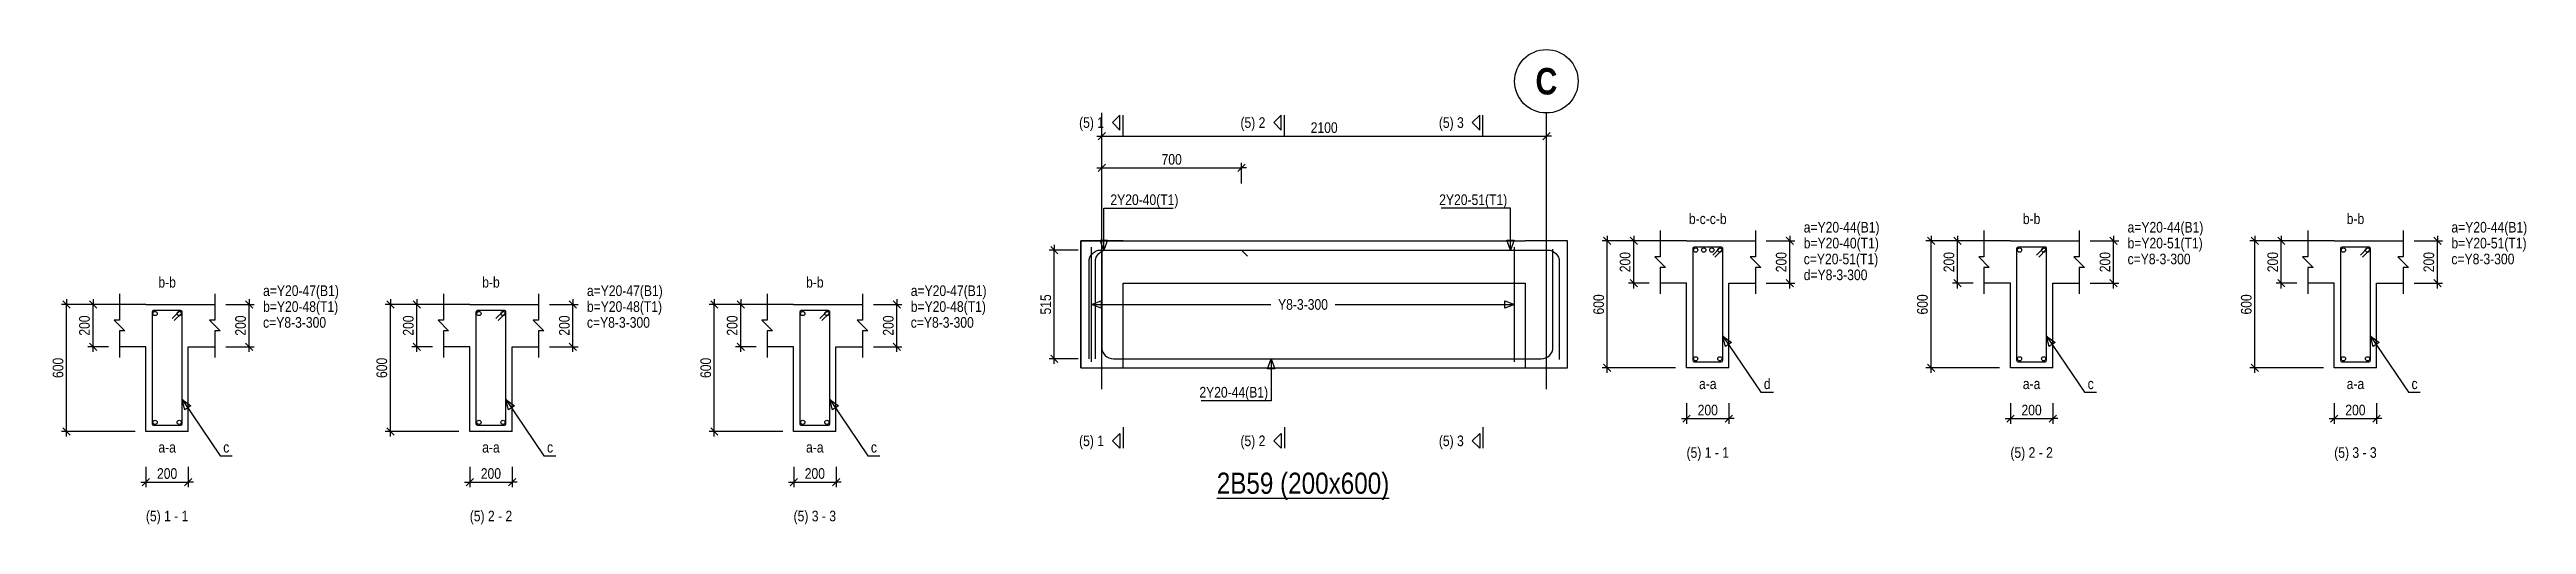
# Model space of a CAD drawing. Extents: x 0 to 206258, y -403073 to 0.
# Drawn here: x 56064 to 79470, y -252474 to -247984 of the extents above; entities that cross this region are included whole.
import ezdxf
from ezdxf.enums import TextEntityAlignment as Align
from ezdxf.lldxf.tags import DXFTag

# ---------------------------------------------------------------- set-up
doc = ezdxf.new("R2010")
doc.units = 0
doc.header["$LTSCALE"] = 1000
for name, color, linetype in [('Axis Circle(Dir 2)', 150, 'Continuous'), ('Axis Label(Dir 1)', 7, 'Continuous'), ('Axis Line(Dir 2)', 150, 'CENTER2'), ('Break Line', 5, 'Continuous'), ('Dimension Line', 5, 'Continuous'), ('Front Elevation Line', 40, 'Continuous'), ('Leader Line', 5, 'Continuous'), ('Link Line', 3, 'Continuous'), ('Rebar Kink', 4, 'Continuous'), ('Rebar Label', 6, 'Continuous'), ('Rebar Line', 7, 'Continuous'), ('Section Label', 1, 'Continuous'), ('Section Line', 1, 'Continuous'), ('Top Rebar Label', 6, 'Continuous'), ('Top Rebar Line', 7, 'Continuous')]:
    doc.layers.add(name, color=color, linetype=linetype)
for name, color, linetype, true_color in [('Back Elevation Line', 191, 'HIDDEN2', 0xd4aaff), ('Beam Label(D)', 94, 'Continuous', 0x008100), ('Beam Line(D)', 112, 'Continuous', 0x00bd5e), ('Link Label', 94, 'Continuous', 0x008100)]:
    doc.layers.add(name, color=color, linetype=linetype, true_color=true_color)
doc.styles.add('Axis Label(Dir 1)', font='ARIALNB.TTF', dxfattribs={"height": 250})
doc.styles.add('Beam Label(D)', font='ARIALN.TTF', dxfattribs={"height": 200})
doc.styles.add('Dimension Text', font='ARIALN.TTF', dxfattribs={"height": 100})
doc.styles.add('Link Label', font='ARIALN.TTF', dxfattribs={"height": 100})
doc.styles.add('Rebar Label', font='ARIALN.TTF', dxfattribs={"height": 100})
doc.styles.add('Section Label', font='ARIALN.TTF', dxfattribs={"height": 100})
doc.styles.add('Top Rebar Label', font='ARIALN.TTF', dxfattribs={"height": 100})
tags = doc.linetypes.add('CENTER2', pattern=[1.125, 0.75, -0.125, 0.125, -0.125]).pattern_tags.tags
tags[10:11] = [DXFTag(74, 4), DXFTag(75, 0), DXFTag(340, '0'), DXFTag(46, 0.0), DXFTag(50, 0.0), DXFTag(44, 0.0), DXFTag(45, 0.0)]
tags[8:9] = [DXFTag(74, 4), DXFTag(75, 0), DXFTag(340, '0'), DXFTag(46, 0.0), DXFTag(50, 0.0), DXFTag(44, 0.0), DXFTag(45, 0.0)]
tags[6:7] = [DXFTag(74, 4), DXFTag(75, 0), DXFTag(340, '0'), DXFTag(46, 0.0), DXFTag(50, 0.0), DXFTag(44, 0.0), DXFTag(45, 0.0)]
tags[4:5] = [DXFTag(74, 4), DXFTag(75, 0), DXFTag(340, '0'), DXFTag(46, 0.0), DXFTag(50, 0.0), DXFTag(44, 0.0), DXFTag(45, 0.0)]
tags = doc.linetypes.add('HIDDEN2', pattern=[0.1875, 0.125, -0.0625]).pattern_tags.tags
tags[6:7] = [DXFTag(74, 4), DXFTag(75, 0), DXFTag(340, '0'), DXFTag(46, 0.0), DXFTag(50, 0.0), DXFTag(44, 0.0), DXFTag(45, 0.0)]
tags[4:5] = [DXFTag(74, 4), DXFTag(75, 0), DXFTag(340, '0'), DXFTag(46, 0.0), DXFTag(50, 0.0), DXFTag(44, 0.0), DXFTag(45, 0.0)]
doc.dimstyles.new('BEAM', dxfattribs={"dimtxt": 100, "dimasz": 30, "dimexe": 48.3, "dimexo": 103.5, "dimgap": 30, "dimtad": 1, "dimtoh": 1, "dimdec": 1, "dimlfac": 0.5, "dimdsep": 46, "dimtxsty": 'Dimension Text', "dimblk": 'PCDIM_TICK', "dimcen": 0.09, "dimclrd": 5, "dimclre": 5, "dimclrt": 5, "dimadec": 1, "dimazin": 0, "dimtp": 1, "dimtm": 1, "dimtfac": 1, "dimtdec": 4, "dimtofl": 0, "dimtmove": 0, "dimatfit": 3, "dimfxl": 1, "dimtolj": 1, "dimtzin": 0, "dimarcsym": 0})

msp = doc.modelspace()

# ---------------------------------------------------------------- texts
at = {"layer": 'Axis Label(Dir 1)', "transparency": 33554687, "style": 'Axis Label(Dir 1)'}
msp.add_text('C', height=250, dxfattribs=at).set_placement((70208.973, -248284.284), align=Align.MIDDLE_CENTER)
at = {"layer": 'Beam Label(D)', "transparency": 33554687, "style": 'Beam Label(D)'}
msp.add_text('%%U2B59 (200x600)', height=200, dxfattribs=at).set_placement((67908.973, -251984.284), align=Align.TOP_CENTER)
at = {"layer": 'Link Label', "transparency": 33554687, "style": 'Link Label'}
for s, p in [(' c=Y8-3-300', (75669.211, -250014.284)), (' c=Y8-3-300', (78729.45, -250014.284)), (' d=Y8-3-300', (72608.973, -250164.284)), (' c=Y8-3-300', (58050.064, -250614.284)), (' c=Y8-3-300', (61110.303, -250614.284)), (' c=Y8-3-300', (64170.541, -250614.284)), ('d', (72263.973, -251194.284)), ('c', (75324.211, -251194.284)), ('c', (78384.45, -251194.284)), ('c', (57705.064, -251794.284)), ('c', (60765.303, -251794.284)), ('c', (63825.541, -251794.284))]:
    msp.add_text(s, height=100, dxfattribs=at).set_placement(p)
msp.add_text('Y8-3-300', height=100, dxfattribs=at).set_placement((67908.973, -250394.284), align=Align.MIDDLE_CENTER)
at = {"layer": 'Rebar Label', "transparency": 33554687, "style": 'Rebar Label'}
for s, p in [('b-c-c-b', (71733.973, -249664.284)), ('b-b', (74794.211, -249664.284)), ('b-b', (77854.45, -249664.284)), ('b-b', (57175.064, -250264.284)), ('b-b', (60235.303, -250264.284)), ('b-b', (63295.541, -250264.284)), ('a-a', (71733.973, -251224.284)), ('a-a', (74794.211, -251224.284)), ('a-a', (77854.45, -251224.284)), ('a-a', (57175.064, -251824.284)), ('a-a', (60235.303, -251824.284)), ('a-a', (63295.541, -251824.284))]:
    msp.add_text(s, height=100, dxfattribs=at).set_placement(p, align=Align.BOTTOM_CENTER)
for s, p in [(' a=Y20-44(B1)', (72608.973, -249714.284)), (' a=Y20-44(B1)', (75669.211, -249714.284)), (' a=Y20-44(B1)', (78729.45, -249714.284)), (' a=Y20-47(B1)', (58050.064, -250314.284)), (' a=Y20-47(B1)', (61110.303, -250314.284)), (' a=Y20-47(B1)', (64170.541, -250314.284))]:
    msp.add_text(s, height=100, dxfattribs=at).set_placement(p)
msp.add_text(' 2Y20-44(B1)', height=100, dxfattribs=at).set_placement((67578.972, -251274.284), align=Align.RIGHT)
at = {"layer": 'Section Label', "transparency": 33554687, "style": 'Section Label'}
for s, p in [('(5) 1', (66028.262, -248674.994)), ('(5) 2', (67553.262, -248674.994)), ('(5) 3', (69428.262, -248674.994)), ('(5) 1', (66028.262, -251683.573)), ('(5) 2', (67553.262, -251683.573)), ('(5) 3', (69428.262, -251683.573))]:
    msp.add_text(s, height=100, dxfattribs=at).set_placement(p, align=Align.MIDDLE_RIGHT)
for s, p in [('(5) 1 - 1', (71733.973, -251874.284)), ('(5) 2 - 2', (74794.211, -251874.284)), ('(5) 3 - 3', (77854.45, -251874.284)), ('(5) 1 - 1', (57175.064, -252474.284)), ('(5) 2 - 2', (60235.303, -252474.284)), ('(5) 3 - 3', (63295.541, -252474.284))]:
    msp.add_text(s, height=100, dxfattribs=at).set_placement(p, align=Align.BOTTOM_CENTER)
at = {"layer": 'Top Rebar Label', "transparency": 33554687, "style": 'Top Rebar Label'}
for s, p in [(' 2Y20-40(T1)', (66056.973, -249454.284)), (' c=Y20-51(T1)', (72608.973, -250014.284)), (' b=Y20-40(T1)', (72608.973, -249864.284)), (' b=Y20-51(T1)', (75669.211, -249864.284)), (' b=Y20-51(T1)', (78729.45, -249864.284)), (' b=Y20-48(T1)', (58050.064, -250464.284)), (' b=Y20-48(T1)', (61110.303, -250464.284)), (' b=Y20-48(T1)', (64170.541, -250464.284))]:
    msp.add_text(s, height=100, dxfattribs=at).set_placement(p)
msp.add_text(' 2Y20-51(T1)', height=100, dxfattribs=at).set_placement((69838.973, -249454.284), align=Align.RIGHT)

# ---------------------------------------------------------------- blocks, each defined once
blk = doc.blocks.new('PCDIM_TICK')
at = {"layer": 'Dimension Line', "color": 0, "transparency": 33554687}
for p, q in [((1.15, 1.15), (-1.15, -1.15)), ((1.61, 0), (0, 0))]:
    blk.add_line(p, q, dxfattribs=at)
blk = doc.blocks.new('*U3244')
at = {"layer": 'Dimension Line', "color": 5, "true_color": 0x0000ff, "transparency": 16777216}
for p, q in [((57729, -250394), (57998, -250394)), ((57950, -250794), (57950, -250394)), ((57729, -250794), (57998, -250794))]:
    blk.add_line(p, q, dxfattribs=at)
at = {"layer": 'Dimension Line', "color": 5, "true_color": 0x0000ff, "transparency": 16777216, "xscale": 30, "yscale": 30}
for p, rotation in [((57950, -250394), 89.99999999999447), ((57950, -250794), 269.9999999999834)]:
    blk.add_blockref('PCDIM_TICK', p, dxfattribs=dict(at, rotation=rotation))
at = {"layer": 'Dimension Line', "color": 5, "true_color": 0x0000ff, "transparency": 16777216, "insert": (57920, -250594), "char_height": 100, "width": 182.77, "attachment_point": 8, "rotation": 90, "style": 'Dimension Text'}
blk.add_mtext('200', dxfattribs=at)
blk = doc.blocks.new('*U3245')
at = {"layer": 'Dimension Line', "color": 5, "true_color": 0x0000ff, "transparency": 16777216}
for p, q in [((56622, -250394), (56427, -250394)), ((56475, -250794), (56475, -250394)), ((56622, -250794), (56427, -250794))]:
    blk.add_line(p, q, dxfattribs=at)
at = {"layer": 'Dimension Line', "color": 5, "true_color": 0x0000ff, "transparency": 16777216, "xscale": 30, "yscale": 30}
for p, rotation in [((56475, -250394), 89.99999999999447), ((56475, -250794), 269.9999999999834)]:
    blk.add_blockref('PCDIM_TICK', p, dxfattribs=dict(at, rotation=rotation))
at = {"layer": 'Dimension Line', "color": 5, "true_color": 0x0000ff, "transparency": 16777216, "insert": (56445, -250594), "char_height": 100, "width": 182.77, "attachment_point": 8, "rotation": 90, "style": 'Dimension Text'}
blk.add_mtext('200', dxfattribs=at)
blk = doc.blocks.new('*U3246')
at = {"layer": 'Dimension Line', "color": 5, "true_color": 0x0000ff, "transparency": 16777216}
for p, q in [((56872, -250394), (56177, -250394)), ((56225, -251594), (56225, -250394)), ((56872, -251594), (56177, -251594))]:
    blk.add_line(p, q, dxfattribs=at)
at = {"layer": 'Dimension Line', "color": 5, "true_color": 0x0000ff, "transparency": 16777216, "xscale": 30, "yscale": 30}
for p, rotation in [((56225, -250394), 89.99999999999447), ((56225, -251594), 269.9999999999834)]:
    blk.add_blockref('PCDIM_TICK', p, dxfattribs=dict(at, rotation=rotation))
at = {"layer": 'Dimension Line', "color": 5, "true_color": 0x0000ff, "transparency": 16777216, "insert": (56195, -250994), "char_height": 100, "width": 181.97, "attachment_point": 8, "rotation": 90, "style": 'Dimension Text'}
blk.add_mtext('600', dxfattribs=at)
blk = doc.blocks.new('*U3247')
at = {"layer": 'Dimension Line', "color": 5, "true_color": 0x0000ff, "transparency": 16777216}
for p, q in [((56975, -251928), (56975, -252123)), ((56975, -252074), (57375, -252074)), ((57375, -251928), (57375, -252123))]:
    blk.add_line(p, q, dxfattribs=at)
at = {"layer": 'Dimension Line', "color": 5, "true_color": 0x0000ff, "transparency": 16777216, "xscale": 30, "yscale": 30, "rotation": 180.0000000000004}
blk.add_blockref('PCDIM_TICK', (56975, -252074), dxfattribs=at)
at = {"layer": 'Dimension Line', "color": 5, "true_color": 0x0000ff, "transparency": 16777216, "xscale": 30, "yscale": 30}
blk.add_blockref('PCDIM_TICK', (57375, -252074), dxfattribs=at)
at = {"layer": 'Dimension Line', "color": 5, "true_color": 0x0000ff, "transparency": 16777216, "insert": (57175, -252044), "char_height": 100, "width": 182.77, "attachment_point": 8, "style": 'Dimension Text'}
blk.add_mtext('200', dxfattribs=at)
blk = doc.blocks.new('*U3248')
at = {"layer": 'Dimension Line', "color": 5, "true_color": 0x0000ff, "transparency": 16777216}
for p, q in [((60789, -250394), (61059, -250394)), ((61010, -250794), (61010, -250394)), ((60789, -250794), (61059, -250794))]:
    blk.add_line(p, q, dxfattribs=at)
at = {"layer": 'Dimension Line', "color": 5, "true_color": 0x0000ff, "transparency": 16777216, "xscale": 30, "yscale": 30}
for p, rotation in [((61010, -250394), 89.99999999999447), ((61010, -250794), 269.9999999999834)]:
    blk.add_blockref('PCDIM_TICK', p, dxfattribs=dict(at, rotation=rotation))
at = {"layer": 'Dimension Line', "color": 5, "true_color": 0x0000ff, "transparency": 16777216, "insert": (60980, -250594), "char_height": 100, "width": 182.77, "attachment_point": 8, "rotation": 90, "style": 'Dimension Text'}
blk.add_mtext('200', dxfattribs=at)
blk = doc.blocks.new('*U3249')
at = {"layer": 'Dimension Line', "color": 5, "true_color": 0x0000ff, "transparency": 16777216}
for p, q in [((59682, -250394), (59487, -250394)), ((59535, -250794), (59535, -250394)), ((59682, -250794), (59487, -250794))]:
    blk.add_line(p, q, dxfattribs=at)
at = {"layer": 'Dimension Line', "color": 5, "true_color": 0x0000ff, "transparency": 16777216, "xscale": 30, "yscale": 30}
for p, rotation in [((59535, -250394), 89.99999999999447), ((59535, -250794), 269.9999999999834)]:
    blk.add_blockref('PCDIM_TICK', p, dxfattribs=dict(at, rotation=rotation))
at = {"layer": 'Dimension Line', "color": 5, "true_color": 0x0000ff, "transparency": 16777216, "insert": (59505, -250594), "char_height": 100, "width": 182.77, "attachment_point": 8, "rotation": 90, "style": 'Dimension Text'}
blk.add_mtext('200', dxfattribs=at)
blk = doc.blocks.new('*U3250')
at = {"layer": 'Dimension Line', "color": 5, "true_color": 0x0000ff, "transparency": 16777216}
for p, q in [((59932, -250394), (59237, -250394)), ((59285, -251594), (59285, -250394)), ((59932, -251594), (59237, -251594))]:
    blk.add_line(p, q, dxfattribs=at)
at = {"layer": 'Dimension Line', "color": 5, "true_color": 0x0000ff, "transparency": 16777216, "xscale": 30, "yscale": 30}
for p, rotation in [((59285, -250394), 89.99999999999447), ((59285, -251594), 269.9999999999834)]:
    blk.add_blockref('PCDIM_TICK', p, dxfattribs=dict(at, rotation=rotation))
at = {"layer": 'Dimension Line', "color": 5, "true_color": 0x0000ff, "transparency": 16777216, "insert": (59255, -250994), "char_height": 100, "width": 181.97, "attachment_point": 8, "rotation": 90, "style": 'Dimension Text'}
blk.add_mtext('600', dxfattribs=at)
blk = doc.blocks.new('*U3251')
at = {"layer": 'Dimension Line', "color": 5, "true_color": 0x0000ff, "transparency": 16777216}
for p, q in [((60035, -251928), (60035, -252123)), ((60035, -252074), (60435, -252074)), ((60435, -251928), (60435, -252123))]:
    blk.add_line(p, q, dxfattribs=at)
at = {"layer": 'Dimension Line', "color": 5, "true_color": 0x0000ff, "transparency": 16777216, "xscale": 30, "yscale": 30, "rotation": 180.0000000000004}
blk.add_blockref('PCDIM_TICK', (60035, -252074), dxfattribs=at)
at = {"layer": 'Dimension Line', "color": 5, "true_color": 0x0000ff, "transparency": 16777216, "xscale": 30, "yscale": 30}
blk.add_blockref('PCDIM_TICK', (60435, -252074), dxfattribs=at)
at = {"layer": 'Dimension Line', "color": 5, "true_color": 0x0000ff, "transparency": 16777216, "insert": (60235, -252044), "char_height": 100, "width": 182.77, "attachment_point": 8, "style": 'Dimension Text'}
blk.add_mtext('200', dxfattribs=at)
blk = doc.blocks.new('*U3252')
at = {"layer": 'Dimension Line', "color": 5, "true_color": 0x0000ff, "transparency": 16777216}
for p, q in [((63849, -250394), (64119, -250394)), ((64071, -250794), (64071, -250394)), ((63849, -250794), (64119, -250794))]:
    blk.add_line(p, q, dxfattribs=at)
at = {"layer": 'Dimension Line', "color": 5, "true_color": 0x0000ff, "transparency": 16777216, "xscale": 30, "yscale": 30}
for p, rotation in [((64071, -250394), 89.99999999999447), ((64071, -250794), 269.9999999999834)]:
    blk.add_blockref('PCDIM_TICK', p, dxfattribs=dict(at, rotation=rotation))
at = {"layer": 'Dimension Line', "color": 5, "true_color": 0x0000ff, "transparency": 16777216, "insert": (64041, -250594), "char_height": 100, "width": 182.77, "attachment_point": 8, "rotation": 90, "style": 'Dimension Text'}
blk.add_mtext('200', dxfattribs=at)
blk = doc.blocks.new('*U3253')
at = {"layer": 'Dimension Line', "color": 5, "true_color": 0x0000ff, "transparency": 16777216}
for p, q in [((62742, -250394), (62547, -250394)), ((62596, -250794), (62596, -250394)), ((62742, -250794), (62547, -250794))]:
    blk.add_line(p, q, dxfattribs=at)
at = {"layer": 'Dimension Line', "color": 5, "true_color": 0x0000ff, "transparency": 16777216, "xscale": 30, "yscale": 30}
for p, rotation in [((62596, -250394), 89.99999999999447), ((62596, -250794), 269.9999999999834)]:
    blk.add_blockref('PCDIM_TICK', p, dxfattribs=dict(at, rotation=rotation))
at = {"layer": 'Dimension Line', "color": 5, "true_color": 0x0000ff, "transparency": 16777216, "insert": (62566, -250594), "char_height": 100, "width": 182.77, "attachment_point": 8, "rotation": 90, "style": 'Dimension Text'}
blk.add_mtext('200', dxfattribs=at)
blk = doc.blocks.new('*U3254')
at = {"layer": 'Dimension Line', "color": 5, "true_color": 0x0000ff, "transparency": 16777216}
for p, q in [((62992, -250394), (62297, -250394)), ((62346, -251594), (62346, -250394)), ((62992, -251594), (62297, -251594))]:
    blk.add_line(p, q, dxfattribs=at)
at = {"layer": 'Dimension Line', "color": 5, "true_color": 0x0000ff, "transparency": 16777216, "xscale": 30, "yscale": 30}
for p, rotation in [((62346, -250394), 89.99999999999447), ((62346, -251594), 269.9999999999834)]:
    blk.add_blockref('PCDIM_TICK', p, dxfattribs=dict(at, rotation=rotation))
at = {"layer": 'Dimension Line', "color": 5, "true_color": 0x0000ff, "transparency": 16777216, "insert": (62316, -250994), "char_height": 100, "width": 181.97, "attachment_point": 8, "rotation": 90, "style": 'Dimension Text'}
blk.add_mtext('600', dxfattribs=at)
blk = doc.blocks.new('*U3255')
at = {"layer": 'Dimension Line', "color": 5, "true_color": 0x0000ff, "transparency": 16777216}
for p, q in [((63096, -251928), (63096, -252123)), ((63096, -252074), (63496, -252074)), ((63496, -251928), (63496, -252123))]:
    blk.add_line(p, q, dxfattribs=at)
at = {"layer": 'Dimension Line', "color": 5, "true_color": 0x0000ff, "transparency": 16777216, "xscale": 30, "yscale": 30, "rotation": 180.0000000000004}
blk.add_blockref('PCDIM_TICK', (63096, -252074), dxfattribs=at)
at = {"layer": 'Dimension Line', "color": 5, "true_color": 0x0000ff, "transparency": 16777216, "xscale": 30, "yscale": 30}
blk.add_blockref('PCDIM_TICK', (63496, -252074), dxfattribs=at)
at = {"layer": 'Dimension Line', "color": 5, "true_color": 0x0000ff, "transparency": 16777216, "insert": (63296, -252044), "char_height": 100, "width": 182.77, "attachment_point": 8, "style": 'Dimension Text'}
blk.add_mtext('200', dxfattribs=at)
blk = doc.blocks.new('*U3266')
at = {"layer": 'Dimension Line', "color": 5, "true_color": 0x0000ff, "transparency": 16777216}
for p, q in [((66009, -249251), (66009, -249056)), ((66009, -249104), (67327, -249104)), ((67327, -249251), (67327, -249056))]:
    blk.add_line(p, q, dxfattribs=at)
at = {"layer": 'Dimension Line', "color": 5, "true_color": 0x0000ff, "transparency": 16777216, "xscale": 30, "yscale": 30, "rotation": 180.0000000000004}
blk.add_blockref('PCDIM_TICK', (66009, -249104), dxfattribs=at)
at = {"layer": 'Dimension Line', "color": 5, "true_color": 0x0000ff, "transparency": 16777216, "xscale": 30, "yscale": 30}
blk.add_blockref('PCDIM_TICK', (67327, -249104), dxfattribs=at)
at = {"layer": 'Dimension Line', "color": 5, "true_color": 0x0000ff, "transparency": 16777216, "insert": (66668, -249074), "char_height": 100, "width": 180.83, "attachment_point": 8, "style": 'Dimension Text'}
blk.add_mtext('700', dxfattribs=at)
blk = doc.blocks.new('*U3267')
at = {"layer": 'Dimension Line', "color": 5, "true_color": 0x0000ff, "transparency": 16777216}
for p, q in [((65783, -249880), (65511, -249880)), ((65559, -250908), (65559, -249880)), ((65783, -250908), (65511, -250908))]:
    blk.add_line(p, q, dxfattribs=at)
at = {"layer": 'Dimension Line', "color": 5, "true_color": 0x0000ff, "transparency": 16777216, "xscale": 30, "yscale": 30}
for p, rotation in [((65559, -249880), 89.99999999999447), ((65559, -250908), 269.9999999999834)]:
    blk.add_blockref('PCDIM_TICK', p, dxfattribs=dict(at, rotation=rotation))
at = {"layer": 'Dimension Line', "color": 5, "true_color": 0x0000ff, "transparency": 16777216, "insert": (65529, -250394), "char_height": 100, "width": 182.37, "attachment_point": 8, "rotation": 90, "style": 'Dimension Text'}
blk.add_mtext('515', dxfattribs=at)
blk = doc.blocks.new('*U3268')
at = {"layer": 'Dimension Line', "color": 5, "true_color": 0x0000ff, "transparency": 16777216}
for p, q in [((66009, -248951), (66009, -248756)), ((66009, -248804), (70209, -248804)), ((70209, -248951), (70209, -248756))]:
    blk.add_line(p, q, dxfattribs=at)
at = {"layer": 'Dimension Line', "color": 5, "true_color": 0x0000ff, "transparency": 16777216, "xscale": 30, "yscale": 30, "rotation": 180.0000000000004}
blk.add_blockref('PCDIM_TICK', (66009, -248804), dxfattribs=at)
at = {"layer": 'Dimension Line', "color": 5, "true_color": 0x0000ff, "transparency": 16777216, "xscale": 30, "yscale": 30}
blk.add_blockref('PCDIM_TICK', (70209, -248804), dxfattribs=at)
at = {"layer": 'Dimension Line', "color": 5, "true_color": 0x0000ff, "transparency": 16777216, "insert": (68109, -248774), "char_height": 100, "width": 247.25, "attachment_point": 8, "style": 'Dimension Text'}
blk.add_mtext('2100', dxfattribs=at)
blk = doc.blocks.new('*U3269')
at = {"layer": 'Dimension Line', "color": 5, "true_color": 0x0000ff, "transparency": 16777216}
for p, q in [((72287, -249794), (72557, -249794)), ((72509, -250194), (72509, -249794)), ((72287, -250194), (72557, -250194))]:
    blk.add_line(p, q, dxfattribs=at)
at = {"layer": 'Dimension Line', "color": 5, "true_color": 0x0000ff, "transparency": 16777216, "xscale": 30, "yscale": 30}
for p, rotation in [((72509, -249794), 89.99999999999447), ((72509, -250194), 269.9999999999834)]:
    blk.add_blockref('PCDIM_TICK', p, dxfattribs=dict(at, rotation=rotation))
at = {"layer": 'Dimension Line', "color": 5, "true_color": 0x0000ff, "transparency": 16777216, "insert": (72479, -249994), "char_height": 100, "width": 182.77, "attachment_point": 8, "rotation": 90, "style": 'Dimension Text'}
blk.add_mtext('200', dxfattribs=at)
blk = doc.blocks.new('*U3270')
at = {"layer": 'Dimension Line', "color": 5, "true_color": 0x0000ff, "transparency": 16777216}
for p, q in [((71180, -249794), (70986, -249794)), ((71034, -250194), (71034, -249794)), ((71180, -250194), (70986, -250194))]:
    blk.add_line(p, q, dxfattribs=at)
at = {"layer": 'Dimension Line', "color": 5, "true_color": 0x0000ff, "transparency": 16777216, "xscale": 30, "yscale": 30}
for p, rotation in [((71034, -249794), 89.99999999999447), ((71034, -250194), 269.9999999999834)]:
    blk.add_blockref('PCDIM_TICK', p, dxfattribs=dict(at, rotation=rotation))
at = {"layer": 'Dimension Line', "color": 5, "true_color": 0x0000ff, "transparency": 16777216, "insert": (71004, -249994), "char_height": 100, "width": 182.77, "attachment_point": 8, "rotation": 90, "style": 'Dimension Text'}
blk.add_mtext('200', dxfattribs=at)
blk = doc.blocks.new('*U3271')
at = {"layer": 'Dimension Line', "color": 5, "true_color": 0x0000ff, "transparency": 16777216}
for p, q in [((71430, -249794), (70736, -249794)), ((70784, -250994), (70784, -249794)), ((71430, -250994), (70736, -250994))]:
    blk.add_line(p, q, dxfattribs=at)
at = {"layer": 'Dimension Line', "color": 5, "true_color": 0x0000ff, "transparency": 16777216, "xscale": 30, "yscale": 30}
for p, rotation in [((70784, -249794), 89.99999999999447), ((70784, -250994), 269.9999999999834)]:
    blk.add_blockref('PCDIM_TICK', p, dxfattribs=dict(at, rotation=rotation))
at = {"layer": 'Dimension Line', "color": 5, "true_color": 0x0000ff, "transparency": 16777216, "insert": (70754, -250394), "char_height": 100, "width": 181.97, "attachment_point": 8, "rotation": 90, "style": 'Dimension Text'}
blk.add_mtext('600', dxfattribs=at)
blk = doc.blocks.new('*U3272')
at = {"layer": 'Dimension Line', "color": 5, "true_color": 0x0000ff, "transparency": 16777216}
for p, q in [((71534, -251328), (71534, -251523)), ((71934, -251328), (71934, -251523)), ((71534, -251474), (71934, -251474))]:
    blk.add_line(p, q, dxfattribs=at)
at = {"layer": 'Dimension Line', "color": 5, "true_color": 0x0000ff, "transparency": 16777216, "xscale": 30, "yscale": 30, "rotation": 180.0000000000004}
blk.add_blockref('PCDIM_TICK', (71534, -251474), dxfattribs=at)
at = {"layer": 'Dimension Line', "color": 5, "true_color": 0x0000ff, "transparency": 16777216, "xscale": 30, "yscale": 30}
blk.add_blockref('PCDIM_TICK', (71934, -251474), dxfattribs=at)
at = {"layer": 'Dimension Line', "color": 5, "true_color": 0x0000ff, "transparency": 16777216, "insert": (71734, -251444), "char_height": 100, "width": 182.77, "attachment_point": 8, "style": 'Dimension Text'}
blk.add_mtext('200', dxfattribs=at)
blk = doc.blocks.new('*U3273')
at = {"layer": 'Dimension Line', "color": 5, "true_color": 0x0000ff, "transparency": 16777216}
for p, q in [((75348, -249794), (75618, -249794)), ((75569, -250194), (75569, -249794)), ((75348, -250194), (75618, -250194))]:
    blk.add_line(p, q, dxfattribs=at)
at = {"layer": 'Dimension Line', "color": 5, "true_color": 0x0000ff, "transparency": 16777216, "xscale": 30, "yscale": 30}
for p, rotation in [((75569, -249794), 89.99999999999447), ((75569, -250194), 269.9999999999834)]:
    blk.add_blockref('PCDIM_TICK', p, dxfattribs=dict(at, rotation=rotation))
at = {"layer": 'Dimension Line', "color": 5, "true_color": 0x0000ff, "transparency": 16777216, "insert": (75539, -249994), "char_height": 100, "width": 182.77, "attachment_point": 8, "rotation": 90, "style": 'Dimension Text'}
blk.add_mtext('200', dxfattribs=at)
blk = doc.blocks.new('*U3274')
at = {"layer": 'Dimension Line', "color": 5, "true_color": 0x0000ff, "transparency": 16777216}
for p, q in [((74241, -249794), (74046, -249794)), ((74094, -250194), (74094, -249794)), ((74241, -250194), (74046, -250194))]:
    blk.add_line(p, q, dxfattribs=at)
at = {"layer": 'Dimension Line', "color": 5, "true_color": 0x0000ff, "transparency": 16777216, "xscale": 30, "yscale": 30}
for p, rotation in [((74094, -249794), 89.99999999999447), ((74094, -250194), 269.9999999999834)]:
    blk.add_blockref('PCDIM_TICK', p, dxfattribs=dict(at, rotation=rotation))
at = {"layer": 'Dimension Line', "color": 5, "true_color": 0x0000ff, "transparency": 16777216, "insert": (74064, -249994), "char_height": 100, "width": 182.77, "attachment_point": 8, "rotation": 90, "style": 'Dimension Text'}
blk.add_mtext('200', dxfattribs=at)
blk = doc.blocks.new('*U3275')
at = {"layer": 'Dimension Line', "color": 5, "true_color": 0x0000ff, "transparency": 16777216}
for p, q in [((74491, -249794), (73796, -249794)), ((73844, -250994), (73844, -249794)), ((74491, -250994), (73796, -250994))]:
    blk.add_line(p, q, dxfattribs=at)
at = {"layer": 'Dimension Line', "color": 5, "true_color": 0x0000ff, "transparency": 16777216, "xscale": 30, "yscale": 30}
for p, rotation in [((73844, -249794), 89.99999999999447), ((73844, -250994), 269.9999999999834)]:
    blk.add_blockref('PCDIM_TICK', p, dxfattribs=dict(at, rotation=rotation))
at = {"layer": 'Dimension Line', "color": 5, "true_color": 0x0000ff, "transparency": 16777216, "insert": (73814, -250394), "char_height": 100, "width": 181.97, "attachment_point": 8, "rotation": 90, "style": 'Dimension Text'}
blk.add_mtext('600', dxfattribs=at)
blk = doc.blocks.new('*U3276')
at = {"layer": 'Dimension Line', "color": 5, "true_color": 0x0000ff, "transparency": 16777216}
for p, q in [((74594, -251328), (74594, -251523)), ((74994, -251328), (74994, -251523)), ((74594, -251474), (74994, -251474))]:
    blk.add_line(p, q, dxfattribs=at)
at = {"layer": 'Dimension Line', "color": 5, "true_color": 0x0000ff, "transparency": 16777216, "xscale": 30, "yscale": 30, "rotation": 180.0000000000004}
blk.add_blockref('PCDIM_TICK', (74594, -251474), dxfattribs=at)
at = {"layer": 'Dimension Line', "color": 5, "true_color": 0x0000ff, "transparency": 16777216, "xscale": 30, "yscale": 30}
blk.add_blockref('PCDIM_TICK', (74994, -251474), dxfattribs=at)
at = {"layer": 'Dimension Line', "color": 5, "true_color": 0x0000ff, "transparency": 16777216, "insert": (74794, -251444), "char_height": 100, "width": 182.77, "attachment_point": 8, "style": 'Dimension Text'}
blk.add_mtext('200', dxfattribs=at)
blk = doc.blocks.new('*U3277')
at = {"layer": 'Dimension Line', "color": 5, "true_color": 0x0000ff, "transparency": 16777216}
for p, q in [((78408, -249794), (78678, -249794)), ((78629, -250194), (78629, -249794)), ((78408, -250194), (78678, -250194))]:
    blk.add_line(p, q, dxfattribs=at)
at = {"layer": 'Dimension Line', "color": 5, "true_color": 0x0000ff, "transparency": 16777216, "xscale": 30, "yscale": 30}
for p, rotation in [((78629, -249794), 89.99999999999447), ((78629, -250194), 269.9999999999834)]:
    blk.add_blockref('PCDIM_TICK', p, dxfattribs=dict(at, rotation=rotation))
at = {"layer": 'Dimension Line', "color": 5, "true_color": 0x0000ff, "transparency": 16777216, "insert": (78599, -249994), "char_height": 100, "width": 182.77, "attachment_point": 8, "rotation": 90, "style": 'Dimension Text'}
blk.add_mtext('200', dxfattribs=at)
blk = doc.blocks.new('*U3278')
at = {"layer": 'Dimension Line', "color": 5, "true_color": 0x0000ff, "transparency": 16777216}
for p, q in [((77301, -249794), (77106, -249794)), ((77154, -250194), (77154, -249794)), ((77301, -250194), (77106, -250194))]:
    blk.add_line(p, q, dxfattribs=at)
at = {"layer": 'Dimension Line', "color": 5, "true_color": 0x0000ff, "transparency": 16777216, "xscale": 30, "yscale": 30}
for p, rotation in [((77154, -249794), 89.99999999999447), ((77154, -250194), 269.9999999999834)]:
    blk.add_blockref('PCDIM_TICK', p, dxfattribs=dict(at, rotation=rotation))
at = {"layer": 'Dimension Line', "color": 5, "true_color": 0x0000ff, "transparency": 16777216, "insert": (77124, -249994), "char_height": 100, "width": 182.77, "attachment_point": 8, "rotation": 90, "style": 'Dimension Text'}
blk.add_mtext('200', dxfattribs=at)
blk = doc.blocks.new('*U3279')
at = {"layer": 'Dimension Line', "color": 5, "true_color": 0x0000ff, "transparency": 16777216}
for p, q in [((77551, -249794), (76856, -249794)), ((76904, -250994), (76904, -249794)), ((77551, -250994), (76856, -250994))]:
    blk.add_line(p, q, dxfattribs=at)
at = {"layer": 'Dimension Line', "color": 5, "true_color": 0x0000ff, "transparency": 16777216, "xscale": 30, "yscale": 30}
for p, rotation in [((76904, -249794), 89.99999999999447), ((76904, -250994), 269.9999999999834)]:
    blk.add_blockref('PCDIM_TICK', p, dxfattribs=dict(at, rotation=rotation))
at = {"layer": 'Dimension Line', "color": 5, "true_color": 0x0000ff, "transparency": 16777216, "insert": (76874, -250394), "char_height": 100, "width": 181.97, "attachment_point": 8, "rotation": 90, "style": 'Dimension Text'}
blk.add_mtext('600', dxfattribs=at)
blk = doc.blocks.new('*U3280')
at = {"layer": 'Dimension Line', "color": 5, "true_color": 0x0000ff, "transparency": 16777216}
for p, q in [((77654, -251328), (77654, -251523)), ((78054, -251328), (78054, -251523)), ((77654, -251474), (78054, -251474))]:
    blk.add_line(p, q, dxfattribs=at)
at = {"layer": 'Dimension Line', "color": 5, "true_color": 0x0000ff, "transparency": 16777216, "xscale": 30, "yscale": 30, "rotation": 180.0000000000004}
blk.add_blockref('PCDIM_TICK', (77654, -251474), dxfattribs=at)
at = {"layer": 'Dimension Line', "color": 5, "true_color": 0x0000ff, "transparency": 16777216, "xscale": 30, "yscale": 30}
blk.add_blockref('PCDIM_TICK', (78054, -251474), dxfattribs=at)
at = {"layer": 'Dimension Line', "color": 5, "true_color": 0x0000ff, "transparency": 16777216, "insert": (77854, -251444), "char_height": 100, "width": 182.77, "attachment_point": 8, "style": 'Dimension Text'}
blk.add_mtext('200', dxfattribs=at)

# ---------------------------------------------------------------- dimensions: what is measured, and where the dimension line sits
at = {"layer": 'Dimension Line', "transparency": 33554687}
for base, p1, p2, text, picture, middle in [((68108.973, -248804.284), (66008.973, -249054.284), (70208.973, -249054.284), '2100', '*U3268', (68108.973, -248804.284)), ((66667.973, -249104.284), (66008.973, -249354.284), (67326.973, -249354.284), '700', '*U3266', (66667.973, -249104.284)), ((71733.973, -251474.284), (71533.973, -251224.284), (71933.973, -251224.284), '200', '*U3272', (71733.973, -251474.284)), ((74794.211, -251474.284), (74594.211, -251224.284), (74994.211, -251224.284), '200', '*U3276', (74794.211, -251474.284)), ((77854.45, -251474.284), (77654.45, -251224.284), (78054.45, -251224.284), '200', '*U3280', (77854.45, -251474.284)), ((57175.064, -252074.284), (56975.064, -251824.284), (57375.064, -251824.284), '200', '*U3247', (57175.064, -252074.284)), ((60235.303, -252074.284), (60035.303, -251824.284), (60435.303, -251824.284), '200', '*U3251', (60235.303, -252074.284)), ((63295.541, -252074.284), (63095.541, -251824.284), (63495.541, -251824.284), '200', '*U3255', (63295.541, -252074.284))]:
    dim = msp.add_linear_dim(base=base, p1=p1, p2=p2, text=text, dimstyle='BEAM', override={"dimscale": 1, "dimtxt": 100, "dimasz": 30, "dimexe": 48.3, "dimexo": 103.5, "dimgap": 30, "dimtad": 1, "dimtih": 0, "dimdec": 1, "dimlfac": 0.5, "dimzin": 8, "dimlunit": 2, "dimpost": '', "dimtxsty": 'Dimension Text', "dimblk": 'PCDIM_TICK', "dimse1": 0, "dimse2": 0, "dimsd2": 0, "dimclrd": 5, "dimclre": 5, "dimclrt": 5, "dimaunit": 0, "dimadec": 1, "dimazin": 0, "dimtol": 0, "dimtp": 1, "dimtm": 1, "dimtmove": 0}, dxfattribs=at)
    dim.commit()
    dim.dimension.update_dxf_attribs({"geometry": picture, "text_midpoint": middle})
for base, p1, p2, text, picture, middle in [((70783.973, -250394.284), (71533.973, -250994.284), (71533.973, -249794.284), '600', '*U3271', (70783.973, -250394.284)), ((71033.973, -249994.284), (71283.973, -250194.284), (71283.973, -249794.284), '200', '*U3270', (71033.973, -249994.284)), ((72508.973, -249994.284), (72183.973, -250194.284), (72183.973, -249794.284), '200', '*U3269', (72508.973, -249994.284)), ((73844.211, -250394.284), (74594.211, -250994.284), (74594.211, -249794.284), '600', '*U3275', (73844.211, -250394.284)), ((74094.211, -249994.284), (74344.211, -250194.284), (74344.211, -249794.284), '200', '*U3274', (74094.211, -249994.284)), ((75569.211, -249994.284), (75244.211, -250194.284), (75244.211, -249794.284), '200', '*U3273', (75569.211, -249994.284)), ((76904.45, -250394.284), (77654.45, -250994.284), (77654.45, -249794.284), '600', '*U3279', (76904.45, -250394.284)), ((77154.45, -249994.284), (77404.45, -250194.284), (77404.45, -249794.284), '200', '*U3278', (77154.45, -249994.284)), ((78629.45, -249994.284), (78304.45, -250194.284), (78304.45, -249794.284), '200', '*U3277', (78629.45, -249994.284)), ((65558.973, -250394.284), (65886.973, -250908.284), (65886.973, -249880.284), '515', '*U3267', (65558.973, -250394.284)), ((56225.064, -250994.284), (56975.064, -251594.284), (56975.064, -250394.284), '600', '*U3246', (56225.064, -250994.284)), ((56475.064, -250594.284), (56725.064, -250794.284), (56725.064, -250394.284), '200', '*U3245', (56475.064, -250594.284)), ((57950.064, -250594.284), (57625.064, -250794.284), (57625.064, -250394.284), '200', '*U3244', (57950.064, -250594.284)), ((59285.303, -250994.284), (60035.303, -251594.284), (60035.303, -250394.284), '600', '*U3250', (59285.303, -250994.284)), ((59535.303, -250594.284), (59785.303, -250794.284), (59785.303, -250394.284), '200', '*U3249', (59535.303, -250594.284)), ((61010.303, -250594.284), (60685.303, -250794.284), (60685.303, -250394.284), '200', '*U3248', (61010.303, -250594.284)), ((62345.541, -250994.284), (63095.541, -251594.284), (63095.541, -250394.284), '600', '*U3254', (62345.541, -250994.284)), ((62595.541, -250594.284), (62845.541, -250794.284), (62845.541, -250394.284), '200', '*U3253', (62595.541, -250594.284)), ((64070.541, -250594.284), (63745.541, -250794.284), (63745.541, -250394.284), '200', '*U3252', (64070.541, -250594.284))]:
    dim = msp.add_linear_dim(base=base, p1=p1, p2=p2, angle=90, text=text, dimstyle='BEAM', override={"dimscale": 1, "dimtxt": 100, "dimasz": 30, "dimexe": 48.3, "dimexo": 103.5, "dimgap": 30, "dimtad": 1, "dimtih": 0, "dimdec": 1, "dimlfac": 0.5, "dimzin": 8, "dimlunit": 2, "dimpost": '', "dimtxsty": 'Dimension Text', "dimblk": 'PCDIM_TICK', "dimse1": 0, "dimse2": 0, "dimsd2": 0, "dimclrd": 5, "dimclre": 5, "dimclrt": 5, "dimaunit": 0, "dimadec": 1, "dimazin": 0, "dimtol": 0, "dimtp": 1, "dimtm": 1, "dimtmove": 0}, dxfattribs=at)
    dim.commit()
    dim.dimension.update_dxf_attribs({"geometry": picture, "text_midpoint": middle})

# ---------------------------------------------------------------- linework, layer by layer
at = {"layer": 'Axis Circle(Dir 2)', "transparency": 33554687}
msp.add_circle((70208.973, -248284.284), 300, dxfattribs=at)
at = {"layer": 'Axis Line(Dir 2)', "transparency": 33554687}
for points in [[(66008.973, -251194.284), (66008.973, -248584.284)], [(70208.973, -251194.284), (70208.973, -248584.284)]]:
    msp.add_lwpolyline(points, dxfattribs=at)
at = {"layer": 'Back Elevation Line', "transparency": 33554687}
for points in [[(66208.973, -249794.284), (65808.973, -249794.284)], [(65808.973, -249794.284), (65808.973, -250994.284)], [(66208.973, -249794.284), (65808.973, -249794.284)], [(65808.973, -249794.284), (65808.973, -250994.284)], [(66208.973, -249794.284), (65808.973, -249794.284)], [(65808.973, -249794.284), (65808.973, -250994.284)], [(66208.973, -249794.284), (70008.973, -249794.284)], [(70408.973, -249794.284), (70008.973, -249794.284)], [(70408.973, -249794.284), (70008.973, -249794.284)], [(70408.973, -250994.284), (70408.973, -249794.284)], [(70408.973, -250994.284), (70408.973, -249794.284)], [(66208.973, -250994.284), (66208.973, -250194.284)], [(66208.973, -250994.284), (66208.973, -250194.284)], [(66208.973, -250994.284), (66208.973, -250194.284)], [(66208.973, -250194.284), (70008.973, -250194.284)], [(70008.973, -250194.284), (70008.973, -250994.284)], [(70008.973, -250194.284), (70008.973, -250994.284)], [(65808.973, -250994.284), (66208.973, -250994.284)], [(65808.973, -250994.284), (66208.973, -250994.284)], [(65808.973, -250994.284), (66208.973, -250994.284)], [(70008.973, -250994.284), (70408.973, -250994.284)], [(70008.973, -250994.284), (70408.973, -250994.284)]]:
    msp.add_lwpolyline(points, dxfattribs=at)
at = {"layer": 'Beam Line(D)', "transparency": 33554687}
for points in [[(65808.973, -249794.284), (70008.973, -249794.284)], [(65808.973, -250994.284), (65808.973, -249794.284)], [(70408.973, -249794.284), (70008.973, -249794.284)], [(70408.973, -250994.284), (70408.973, -249794.284)], [(71533.973, -249794.284), (71283.973, -249794.284)], [(71533.973, -249794.284), (71933.973, -249794.284)], [(71533.973, -249794.284), (71533.973, -249794.284)], [(71933.973, -249794.284), (71933.973, -249794.284)], [(71933.973, -249794.284), (72183.973, -249794.284)], [(74594.211, -249794.284), (74344.211, -249794.284)], [(74594.211, -249794.284), (74994.211, -249794.284)], [(74594.211, -249794.284), (74594.211, -249794.284)], [(74994.211, -249794.284), (74994.211, -249794.284)], [(74994.211, -249794.284), (75244.211, -249794.284)], [(77654.45, -249794.284), (77404.45, -249794.284)], [(77654.45, -249794.284), (78054.45, -249794.284)], [(77654.45, -249794.284), (77654.45, -249794.284)], [(78054.45, -249794.284), (78054.45, -249794.284)], [(78054.45, -249794.284), (78304.45, -249794.284)], [(71933.973, -250994.284), (71533.973, -250994.284), (71533.973, -250194.284), (71283.973, -250194.284)], [(71933.973, -250994.284), (71933.973, -250194.284), (72183.973, -250194.284)], [(74994.211, -250994.284), (74594.211, -250994.284), (74594.211, -250194.284), (74344.211, -250194.284)], [(74994.211, -250994.284), (74994.211, -250194.284), (75244.211, -250194.284)], [(78054.45, -250994.284), (77654.45, -250994.284), (77654.45, -250194.284), (77404.45, -250194.284)], [(78054.45, -250994.284), (78054.45, -250194.284), (78304.45, -250194.284)], [(56975.064, -250394.284), (56725.064, -250394.284)], [(56975.064, -250394.284), (57375.064, -250394.284)], [(56975.064, -250394.284), (56975.064, -250394.284)], [(57375.064, -250394.284), (57375.064, -250394.284)], [(57375.064, -250394.284), (57625.064, -250394.284)], [(60035.303, -250394.284), (59785.303, -250394.284)], [(60035.303, -250394.284), (60435.303, -250394.284)], [(60035.303, -250394.284), (60035.303, -250394.284)], [(60435.303, -250394.284), (60435.303, -250394.284)], [(60435.303, -250394.284), (60685.303, -250394.284)], [(63095.541, -250394.284), (62845.541, -250394.284)], [(63095.541, -250394.284), (63495.541, -250394.284)], [(63095.541, -250394.284), (63095.541, -250394.284)], [(63495.541, -250394.284), (63495.541, -250394.284)], [(63495.541, -250394.284), (63745.541, -250394.284)], [(57375.064, -251594.284), (56975.064, -251594.284), (56975.064, -250794.284), (56725.064, -250794.284)], [(57375.064, -251594.284), (57375.064, -250794.284), (57625.064, -250794.284)], [(60435.303, -251594.284), (60035.303, -251594.284), (60035.303, -250794.284), (59785.303, -250794.284)], [(60435.303, -251594.284), (60435.303, -250794.284), (60685.303, -250794.284)], [(63495.541, -251594.284), (63095.541, -251594.284), (63095.541, -250794.284), (62845.541, -250794.284)], [(63495.541, -251594.284), (63495.541, -250794.284), (63745.541, -250794.284)], [(65808.973, -250994.284), (70008.973, -250994.284)], [(70008.973, -250994.284), (70408.973, -250994.284)]]:
    msp.add_lwpolyline(points, dxfattribs=at)
at = {"layer": 'Break Line', "transparency": 33554687}
for points in [[(71283.973, -249694.284), (71283.973, -249944.284), (71233.973, -249944.284), (71333.973, -250044.284), (71283.973, -250044.284), (71283.973, -250294.284)], [(72183.973, -249694.284), (72183.973, -249944.284), (72133.973, -249944.284), (72233.973, -250044.284), (72183.973, -250044.284), (72183.973, -250294.284)], [(74344.211, -249694.284), (74344.211, -249944.284), (74294.211, -249944.284), (74394.211, -250044.284), (74344.211, -250044.284), (74344.211, -250294.284)], [(75244.211, -249694.284), (75244.211, -249944.284), (75194.211, -249944.284), (75294.211, -250044.284), (75244.211, -250044.284), (75244.211, -250294.284)], [(77404.45, -249694.284), (77404.45, -249944.284), (77354.45, -249944.284), (77454.45, -250044.284), (77404.45, -250044.284), (77404.45, -250294.284)], [(78304.45, -249694.284), (78304.45, -249944.284), (78254.45, -249944.284), (78354.45, -250044.284), (78304.45, -250044.284), (78304.45, -250294.284)], [(56725.064, -250294.284), (56725.064, -250544.284), (56675.064, -250544.284), (56775.064, -250644.284), (56725.064, -250644.284), (56725.064, -250894.284)], [(57625.064, -250294.284), (57625.064, -250544.284), (57575.064, -250544.284), (57675.064, -250644.284), (57625.064, -250644.284), (57625.064, -250894.284)], [(59785.303, -250294.284), (59785.303, -250544.284), (59735.303, -250544.284), (59835.303, -250644.284), (59785.303, -250644.284), (59785.303, -250894.284)], [(60685.303, -250294.284), (60685.303, -250544.284), (60635.303, -250544.284), (60735.303, -250644.284), (60685.303, -250644.284), (60685.303, -250894.284)], [(62845.541, -250294.284), (62845.541, -250544.284), (62795.541, -250544.284), (62895.541, -250644.284), (62845.541, -250644.284), (62845.541, -250894.284)], [(63745.541, -250294.284), (63745.541, -250544.284), (63695.541, -250544.284), (63795.541, -250644.284), (63745.541, -250644.284), (63745.541, -250894.284)]]:
    msp.add_lwpolyline(points, dxfattribs=at)
at = {"layer": 'Front Elevation Line', "transparency": 33554687}
for points in [[(66208.973, -249794.284), (65808.973, -249794.284)], [(65808.973, -249794.284), (65808.973, -250994.284)], [(66208.973, -249794.284), (70008.973, -249794.284)], [(70408.973, -249794.284), (70008.973, -249794.284)], [(70408.973, -250994.284), (70408.973, -249794.284)], [(66208.973, -250994.284), (66208.973, -250194.284)], [(66208.973, -250194.284), (70008.973, -250194.284)], [(70008.973, -250194.284), (70008.973, -250994.284)], [(65808.973, -250994.284), (66208.973, -250994.284)], [(70008.973, -250994.284), (70408.973, -250994.284)]]:
    msp.add_lwpolyline(points, dxfattribs=at)
at = {"layer": 'Leader Line', "transparency": 33554687}
for points in [[(66026.973, -249880.284), (66026.973, -249484.284), (66681.964, -249484.284)], [(69868.973, -249880.284), (69868.973, -249484.284), (69213.981, -249484.284)], [(65992.77, -249786.314), (66061.175, -249786.314), (66026.973, -249880.284), (65992.77, -249786.314)], [(69834.771, -249786.314), (69903.175, -249786.314), (69868.973, -249880.284), (69834.771, -249786.314)], [(65908.973, -250394.284), (66002.942, -250360.082), (66002.942, -250428.486), (65908.973, -250394.284), (67604.329, -250394.284)], [(68213.617, -250394.284), (69908.973, -250394.284), (69815.003, -250428.486), (69815.003, -250360.082), (69908.973, -250394.284)], [(67608.972, -250908.284), (67608.972, -251304.284), (66946.299, -251304.284)], [(67643.174, -251002.253), (67574.77, -251002.253), (67608.972, -250908.284), (67643.174, -251002.253)], [(71956.913, -250753.009), (71900.229, -250791.297), (71875.973, -250694.284), (71956.913, -250753.009)], [(71875.973, -250694.284), (72233.973, -251224.284), (72354.784, -251224.284)], [(75017.151, -250753.008), (74960.467, -250791.297), (74936.211, -250694.283), (75017.151, -250753.008)], [(74936.211, -250694.283), (75294.211, -251224.284), (75407.34, -251224.284)], [(78077.391, -250753.009), (78020.707, -250791.298), (77996.45, -250694.284), (78077.391, -250753.009)], [(77996.45, -250694.284), (78354.45, -251224.284), (78467.579, -251224.284)], [(57398.004, -251353.008), (57341.32, -251391.297), (57317.064, -251294.283), (57398.004, -251353.008)], [(57317.064, -251294.283), (57675.064, -251824.284), (57788.194, -251824.284)], [(60458.243, -251353.008), (60401.559, -251391.296), (60377.302, -251294.283), (60458.243, -251353.008)], [(60377.302, -251294.283), (60735.303, -251824.284), (60848.432, -251824.284)], [(63518.481, -251353.007), (63461.797, -251391.296), (63437.54, -251294.282), (63518.481, -251353.007)], [(63437.54, -251294.282), (63795.541, -251824.284), (63908.671, -251824.284)]]:
    msp.add_lwpolyline(points, dxfattribs=at)
at = {"layer": 'Link Line', "transparency": 33554687}
for p, q in [((65908.973, -250936.284), (65908.973, -249852.284)), ((69908.973, -250936.284), (69908.973, -249852.284))]:
    msp.add_line(p, q, dxfattribs=at)
for points in [[(71801.161, -249946.894), (71871.872, -249876.183, 0.668178638), (71861.973, -249852.284), (71605.973, -249852.284, 0.414213562), (71591.973, -249866.284), (71591.973, -250922.284, 0.414213562), (71605.973, -250936.284), (71861.973, -250936.284, 0.414213562), (71875.973, -250922.284), (71875.973, -249866.284, 0.668178638), (71852.073, -249856.384), (71781.362, -249927.095)], [(74861.4, -249946.894), (74932.111, -249876.183, 0.668178638), (74922.211, -249852.284), (74666.211, -249852.284, 0.414213562), (74652.211, -249866.284), (74652.211, -250922.284, 0.414213562), (74666.211, -250936.284), (74922.211, -250936.284, 0.414213562), (74936.211, -250922.284), (74936.211, -249866.284, 0.668178638), (74912.312, -249856.384), (74841.601, -249927.095)], [(77921.639, -249946.894), (77992.349, -249876.183, 0.668178638), (77982.45, -249852.284), (77726.45, -249852.284, 0.414213562), (77712.45, -249866.284), (77712.45, -250922.284, 0.414213562), (77726.45, -250936.284), (77982.45, -250936.284, 0.414213562), (77996.45, -250922.284), (77996.45, -249866.284, 0.668178638), (77972.55, -249856.384), (77901.84, -249927.095)], [(57242.253, -250546.894), (57312.964, -250476.183, 0.668178638), (57303.064, -250452.284), (57047.064, -250452.284, 0.414213562), (57033.064, -250466.284), (57033.064, -251522.284, 0.414213562), (57047.064, -251536.284), (57303.064, -251536.284, 0.414213562), (57317.064, -251522.284), (57317.064, -250466.284, 0.668178638), (57293.165, -250456.384), (57222.454, -250527.095)], [(60302.492, -250546.894), (60373.202, -250476.183, 0.668178638), (60363.303, -250452.284), (60107.303, -250452.284, 0.414213562), (60093.303, -250466.284), (60093.303, -251522.284, 0.414213562), (60107.303, -251536.284), (60363.303, -251536.284, 0.414213562), (60377.303, -251522.284), (60377.303, -250466.284, 0.668178638), (60353.403, -250456.384), (60282.693, -250527.095)], [(63362.73, -250546.894), (63433.441, -250476.183, 0.668178638), (63423.541, -250452.284), (63167.541, -250452.284, 0.414213562), (63153.541, -250466.284), (63153.541, -251522.284, 0.414213562), (63167.541, -251536.284), (63423.541, -251536.284, 0.414213562), (63437.541, -251522.284), (63437.541, -250466.284, 0.668178638), (63413.642, -250456.384), (63342.931, -250527.095)]]:
    msp.add_lwpolyline(points, format="xyb", dxfattribs=at)
at = {"layer": 'Rebar Kink', "transparency": 33554687}
msp.add_line((67383.541, -249936.852), (67326.973, -249880.284), dxfattribs=at)
at = {"layer": 'Rebar Line', "transparency": 33554687}
msp.add_lwpolyline([(66006.973, -249880.284), (66006.973, -250798.328, 0.414213562), (66116.928, -250908.284), (70161.017, -250908.284, 0.414213543), (70270.973, -250798.328), (70270.973, -249872.284)], format="xyb", dxfattribs=at)
for centre in [(71619.973, -249880.284), (71695.973, -249880.284), (71771.973, -249880.284), (71847.973, -249880.284), (74680.211, -249880.284), (74908.211, -249880.284), (77740.45, -249880.284), (77968.45, -249880.284), (57061.064, -250480.284), (57289.064, -250480.284), (60121.303, -250480.284), (60349.303, -250480.284), (63181.541, -250480.284), (63409.541, -250480.284), (71619.973, -250908.284), (71847.973, -250908.284), (74680.211, -250908.284), (74908.211, -250908.284), (77740.45, -250908.284), (77968.45, -250908.284), (57061.064, -251508.284), (57289.064, -251508.284), (60121.303, -251508.284), (60349.303, -251508.284), (63181.541, -251508.284), (63409.541, -251508.284)]:
    msp.add_circle(centre, 20, dxfattribs=at)
at = {"layer": 'Section Line', "transparency": 33554687}
for points in [[(66178.973, -248604.284), (66108.262, -248674.994), (66178.973, -248745.705), (66178.973, -248604.284)], [(66208.973, -248804.284), (66208.973, -248604.284)], [(67703.973, -248604.284), (67633.262, -248674.994), (67703.973, -248745.705), (67703.973, -248604.284)], [(67733.973, -248804.284), (67733.973, -248604.284)], [(69578.972, -248604.284), (69508.262, -248674.994), (69578.972, -248745.705), (69578.972, -248604.284)], [(69608.972, -248804.284), (69608.972, -248604.284)], [(66178.973, -251754.284), (66178.973, -251754.284), (66108.262, -251683.573), (66178.973, -251612.862), (66178.973, -251754.284)], [(66208.973, -251554.284), (66208.973, -251754.284)], [(67703.973, -251754.284), (67703.973, -251754.284), (67633.262, -251683.573), (67703.973, -251612.862), (67703.973, -251754.284)], [(67733.973, -251554.284), (67733.973, -251754.284)], [(69578.972, -251754.284), (69578.972, -251754.284), (69508.262, -251683.573), (69578.972, -251612.862), (69578.972, -251754.284)], [(69608.972, -251554.284), (69608.972, -251754.284)]]:
    msp.add_lwpolyline(points, dxfattribs=at)
at = {"layer": 'Top Rebar Line', "transparency": 33554687}
for points in [[(65886.973, -250908.284), (65886.973, -249990.239, -0.414213562), (65996.928, -249880.284), (67326.973, -249880.284)], [(65946.973, -250908.284), (65946.973, -249990.239, -0.414213562), (66056.928, -249880.284), (70221.017, -249880.284, -0.414213562), (70330.973, -249990.239), (70330.973, -250916.284)]]:
    msp.add_lwpolyline(points, format="xyb", dxfattribs=at)

msp.set_redraw_order([(e.dxf.handle, doc.entitydb.next_handle()) for e in msp.query("TEXT MTEXT ATTDEF DIMENSION ARC_DIMENSION")])  # texts and dimensions are drawn at this point

doc.saveas('drawing.dxf')
